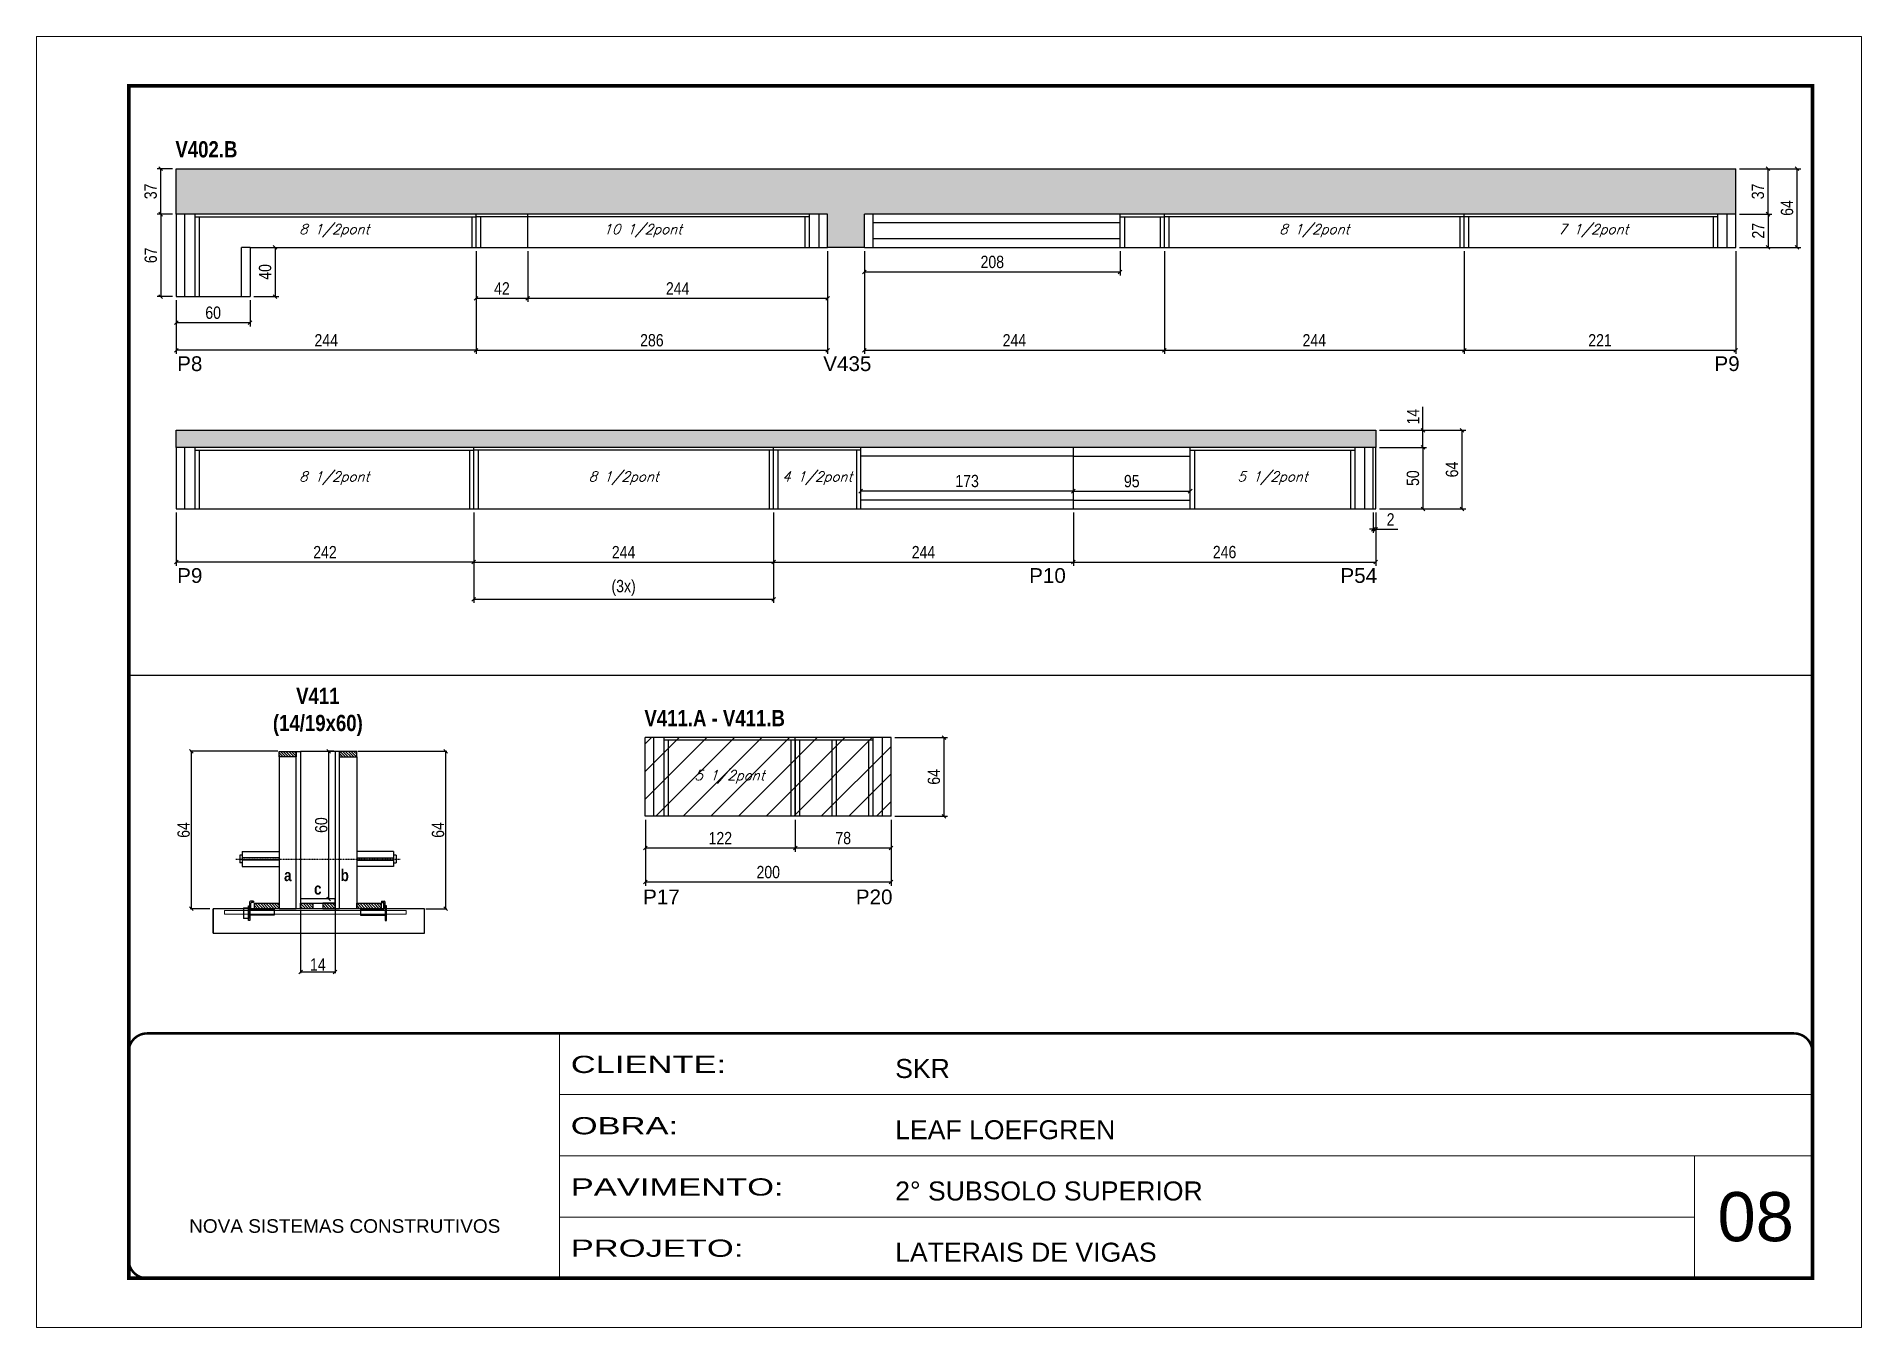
# Model space of a CAD drawing. Extents: x 3309 to 9590, y -2522 to 15424.
# Drawn here: x 8078 to 9563, y 12409 to 13459 of the extents above; entities that cross this region are included whole.
import ezdxf

# ---------------------------------------------------------------- set-up
doc = ezdxf.new("R2010")
doc.units = 0
for name, pattern in [('CONTINUO', [0]), ('DASHED', [0.75, 0.5, -0.25]), ('HIDDEN', [0.375, 0.25, -0.125])]:
    doc.linetypes.add(name, pattern=pattern)
for name, color, linetype in [('5', 5, 'Continuous'), ('barrote', 251, 'Continuous'), ('COTA', 241, 'Continuous'), ('detalhes', 4, 'Continuous'), ('NOMENCLATURA', 7, 'Continuous'), ('Painéis', 200, 'Continuous'), ('presilha', 1, 'Continuous'), ('SARR_2.2x10', 60, 'Continuous'), ('SARR_2.2x7', 40, 'Continuous'), ('SARR_3.5x7', 81, 'Continuous'), ('TENSOR', 3, 'Continuous'), ('texto', 7, 'Continuous')]:
    doc.layers.add(name, color=color, linetype=linetype)
for name, color, linetype, lineweight in [('CARIMBO', 255, 'Continuous', 9), ('CONCRETO', 251, 'Continuous', 25), ('Folhas', 255, 'Continuous', 9), ('Hachura', 251, 'Continuous', 9), ('SARRAFO DE PRESSAO', 251, 'DASHED', 9), ('SCO-___-LAJ', 2, 'Continuous', 0)]:
    doc.layers.add(name, color=color, linetype=linetype, lineweight=lineweight)
doc.styles.add('ARIAL', font='arial.ttf')
doc.styles.add('COTA TECNICA', font='techl___.ttf', dxfattribs={"height": 10})
doc.styles.add('COTA TECNICA 2X', font='techl___.ttf', dxfattribs={"height": 10})
doc.styles.add('Romans', font='romans.shx')
doc.styles.get("Standard").update_dxf_attribs({"font": 'arial.ttf'})
doc.styles.add('TECNICA', font='techb___.ttf', dxfattribs={"height": 10})
doc.styles.add('Tecnologia', font='')
doc.styles.get('Tecnologia').set_extended_font_data('Forgotten Futurist')
doc.dimstyles.new('PAINEL', dxfattribs={"dimtxt": 10, "dimasz": 3, "dimexe": 3, "dimexo": 3, "dimgap": 3, "dimtad": 1, "dimdec": 1, "dimzin": 12, "dimdsep": 46, "dimtxsty": 'COTA TECNICA', "dimblk1": 'OBLIQUE', "dimblk2": 'OBLIQUE', "dimsah": 1, "dimcen": 0.9, "dimclrd": 4, "dimclre": 4, "dimclrt": 240, "dimadec": 1, "dimazin": 3, "dimtfac": 1, "dimtdec": 1, "dimtmove": 0, "dimatfit": 3, "dimfxl": 1, "dimtolj": 1, "dimtzin": 12, "dimarcsym": 0})
doc.dimstyles.new('SECAO', dxfattribs={"dimscale": 0.333333, "dimtxt": 5, "dimasz": 9, "dimexe": 3, "dimexo": 3, "dimgap": 3, "dimtad": 1, "dimdec": 1, "dimlfac": 0.5, "dimzin": 12, "dimdsep": 46, "dimtxsty": 'COTA TECNICA 2X', "dimblk1": 'OBLIQUE', "dimblk2": 'OBLIQUE', "dimsah": 1, "dimcen": 0.9, "dimclrd": 4, "dimclre": 4, "dimclrt": 240, "dimadec": 1, "dimazin": 3, "dimtfac": 1, "dimtdec": 1, "dimtmove": 0, "dimatfit": 3, "dimfxl": 1, "dimtolj": 1, "dimtzin": 12, "dimarcsym": 0})

msp = doc.modelspace()

# ---------------------------------------------------------------- texts
at = {"layer": '5', "linetype": 'Continuous'}
for s, rotation, p in [('P8', 359.99996, (8192.35, 13187.19)), ('V435', 359.99996, (8718.06, 13187.19)), ('P9', 359.99996, (9443.22, 13187.19)), ('P9', 359.99996, (8192.35, 13014.9)), ('P10', 359.99996, (8885.61, 13014.9)), ('P54', 359.99996, (9138.9, 13014.9)), ('P17', 0.00004, (8571.47, 12753.49)), ('P20', 0.00004, (8744.56, 12753.49))]:
    msp.add_text(s, height=12, rotation=rotation, dxfattribs=at).set_placement(p)
at = {"layer": 'CARIMBO', "style": 'ARIAL'}
msp.add_text('08', height=40, dxfattribs=at).set_placement((9445.73, 12479.43))
at = {"layer": 'detalhes', "style": 'TECNICA'}
for s, p in [('a', (8279.32, 12772.31)), ('b', (8325.3, 12772.3)), ('c', (8303.69, 12761.34))]:
    msp.add_text(s, height=9.6, dxfattribs=at).set_placement(p)
at = {"layer": 'NOMENCLATURA', "style": 'TECNICA'}
for s, p in [('V402.B', (8190.91, 13360.97)), ('V411.A - V411.B', (8572.55, 12898.31))]:
    msp.add_text(s, height=13.2, dxfattribs=at).set_placement(p)
at = {"layer": 'NOMENCLATURA', "insert": (8306.8, 12929.57), "char_height": 13.2, "attachment_point": 2, "style": 'TECNICA'}
msp.add_mtext_dynamic_manual_height_columns('V411\\P(14/19x60)', width=300.2766, gutter_width=1, heights=[0], dxfattribs=at)
at = {"layer": 'texto', "color": 2, "char_height": 8, "attachment_point": 5, "style": 'Romans'}
for s, insert in [('{\\Q19;\\C256;8 1/2pont}', (8320.13, 13301.29)), ('{\\Q19;\\C256;10 1/2pont}', (8571.13, 13301.29)), ('{\\Q19;\\C256;8 1/2pont}', (9117.63, 13301.29)), ('{\\Q19;\\C256;7 1/2pont}', (9344.63, 13301.29)), ('{\\Q19;\\C256;8 1/2pont}', (8320.13, 13100.07)), ('{\\Q19;\\C256;8 1/2pont}', (8555.63, 13100.07)), ('{\\Q19;\\C256;4 1/2pont}', (8713.13, 13100.07)), ('{\\Q19;\\C256;5 1/2pont}', (9083.63, 13100.07)), ('{\\Q19;\\C256;5 1/2pont}', (8641.76, 12857.12))]:
    msp.add_mtext(s, dxfattribs=dict(at, insert=insert))

# ---------------------------------------------------------------- blocks, each defined once
blk = doc.blocks.new('9999999999')
at = {"color": 30, "linetype": 'CONTINUO'}
for p, q in [((98564.6, 34230.2), (98564.6, 34429.4)), ((98564.6, 34379.6), (99584, 34379.6)), ((98564.6, 34329.8), (99488, 34329.8)), ((99584, 34329.8), (99488, 34329.8)), ((99488, 34329.8), (99488, 34230.2)), ((98564.6, 34280), (99488, 34280))]:
    blk.add_line(p, q, dxfattribs=at)
at = {"color": 30, "linetype": 'CONTINUO', "const_width": 2}
blk.add_lwpolyline([(99584, 34230.2), (99584, 34414.4, 0.414214), (99569, 34429.4), (98229, 34429.4, 0.414214), (98214, 34414.4), (98214, 34245.2, 0.414214), (98229, 34230.2), (99584, 34230.2)], format="xyb", dxfattribs=at)
at = {"layer": 'Folhas'}
blk.add_lwpolyline([(98139, 34190.2), (99624, 34190.2), (99624, 35240.2), (98139, 35240.2)], close=True, dxfattribs=at)
at = {"layer": 'Folhas', "color": 30, "const_width": 3}
blk.add_lwpolyline([(98214, 34230.2), (99584, 34230.2), (99584, 35200.2), (98214, 35200.2)], close=True, dxfattribs=at)
at = {"color": 7, "linetype": 'Continuous', "ltscale": 5, "style": 'ARIAL'}
for s, height, p in [('SKR', 15.48, (98837.7, 34393.1)), ('LEAF LOEFGREN', 15.483, (98837.7, 34343.3)), ('2° SUBSOLO SUPERIOR', 15.483, (98837.7, 34293.5)), ('NOVA SISTEMAS CONSTRUTIVOS', 11.059, (98263.2, 34267.2)), ('LATERAIS DE VIGAS', 15.483, (98837.7, 34243.7))]:
    blk.add_text(s, height=height, dxfattribs=at).set_placement(p)
at = {"layer": 'Folhas', "color": 7, "style": 'Tecnologia', "width": 1.5}
for s, p in [('CLIENTE:', (98573.7, 34397.2)), ('OBRA:', (98573.7, 34347.3)), ('PAVIMENTO:', (98573.7, 34297.5)), ('PROJETO:', (98573.7, 34247.7))]:
    blk.add_text(s, height=14, dxfattribs=at).set_placement(p)
blk = doc.blocks.new('_Oblique')
at = {"color": 0, "linetype": 'ByBlock', "lineweight": -2}
blk.add_line((-0.5, -0.5), (0.5, 0.5), dxfattribs=at)
blk = doc.blocks.new('*D829')
at = {"layer": 'COTA', "color": 4, "linetype": 'ByBlock', "lineweight": -2, "transparency": 16777216}
for p, q in [((8435.6, 13284.8), (8435.6, 13201.1)), ((8191.6, 13244.8), (8191.6, 13201.1)), ((8435.6, 13204.1), (8191.6, 13204.1))]:
    blk.add_line(p, q, dxfattribs=at)
at = {"layer": 'Defpoints', "color": 0, "linetype": 'ByBlock', "transparency": 16777216}
for p in [(8435.6, 13287.8), (8191.6, 13247.8), (8191.6, 13204.1)]:
    blk.add_point(p, dxfattribs=at)
at = {"layer": 'COTA', "color": 4, "linetype": 'ByBlock', "lineweight": -2, "transparency": 16777216, "xscale": 3, "yscale": 3, "zscale": 3, "rotation": 180}
blk.add_blockref('_Oblique', (8191.6, 13204.1), dxfattribs=at)
at = {"layer": 'COTA', "color": 4, "linetype": 'ByBlock', "lineweight": -2, "transparency": 16777216, "xscale": 3, "yscale": 3, "zscale": 3}
blk.add_blockref('_Oblique', (8435.6, 13204.1), dxfattribs=at)
at = {"layer": 'COTA', "color": 240, "linetype": 'ByBlock', "transparency": 16777216, "insert": (8313.6, 13212.2), "char_height": 10, "attachment_point": 5, "style": 'COTA TECNICA'}
blk.add_mtext('\\A1;244', dxfattribs=at)
blk = doc.blocks.new('*D832')
at = {"layer": 'COTA', "color": 4, "lineweight": -2, "transparency": 16777216}
for p, q in [((8477.6, 13284.8), (8477.6, 13243.4)), ((8721.6, 13284.8), (8721.6, 13243.4)), ((8477.6, 13246.4), (8721.6, 13246.4))]:
    blk.add_line(p, q, dxfattribs=at)
at = {"layer": 'Defpoints', "color": 0, "transparency": 16777216}
for p in [(8477.6, 13287.8), (8721.6, 13287.8), (8721.6, 13246.4)]:
    blk.add_point(p, dxfattribs=at)
at = {"layer": 'COTA', "color": 4, "lineweight": -2, "transparency": 16777216, "xscale": 3, "yscale": 3, "zscale": 3, "rotation": 180}
blk.add_blockref('_Oblique', (8477.6, 13246.4), dxfattribs=at)
at = {"layer": 'COTA', "color": 4, "lineweight": -2, "transparency": 16777216, "xscale": 3, "yscale": 3, "zscale": 3}
blk.add_blockref('_Oblique', (8721.6, 13246.4), dxfattribs=at)
at = {"layer": 'COTA', "color": 240, "transparency": 16777216, "insert": (8599.6, 13254.4), "char_height": 10, "attachment_point": 5, "style": 'COTA TECNICA'}
blk.add_mtext('\\A1;244', dxfattribs=at)
blk = doc.blocks.new('*D833')
at = {"layer": 'COTA', "color": 4, "lineweight": -2, "transparency": 16777216}
for p, q in [((8751.6, 13284.8), (8751.6, 13201.1)), ((8995.6, 13284.8), (8995.6, 13201.1)), ((8751.6, 13204.1), (8995.6, 13204.1))]:
    blk.add_line(p, q, dxfattribs=at)
at = {"layer": 'Defpoints', "color": 0, "transparency": 16777216}
for p in [(8751.6, 13287.8), (8995.6, 13287.8), (8995.6, 13204.1)]:
    blk.add_point(p, dxfattribs=at)
at = {"layer": 'COTA', "color": 4, "lineweight": -2, "transparency": 16777216, "xscale": 3, "yscale": 3, "zscale": 3, "rotation": 180}
blk.add_blockref('_Oblique', (8751.6, 13204.1), dxfattribs=at)
at = {"layer": 'COTA', "color": 4, "lineweight": -2, "transparency": 16777216, "xscale": 3, "yscale": 3, "zscale": 3}
blk.add_blockref('_Oblique', (8995.6, 13204.1), dxfattribs=at)
at = {"layer": 'COTA', "color": 240, "transparency": 16777216, "insert": (8873.6, 13212.2), "char_height": 10, "attachment_point": 5, "style": 'COTA TECNICA'}
blk.add_mtext('\\A1;244', dxfattribs=at)
blk = doc.blocks.new('*D830')
at = {"layer": 'COTA', "color": 4, "lineweight": -2, "transparency": 16777216}
for p, q in [((8995.6, 13284.8), (8995.6, 13201.1)), ((9239.6, 13284.8), (9239.6, 13201.1)), ((8995.6, 13204.1), (9239.6, 13204.1))]:
    blk.add_line(p, q, dxfattribs=at)
at = {"layer": 'Defpoints', "color": 0, "transparency": 16777216}
for p in [(8995.6, 13287.8), (9239.6, 13287.8), (9239.6, 13204.1)]:
    blk.add_point(p, dxfattribs=at)
at = {"layer": 'COTA', "color": 4, "lineweight": -2, "transparency": 16777216, "xscale": 3, "yscale": 3, "zscale": 3, "rotation": 180}
blk.add_blockref('_Oblique', (8995.6, 13204.1), dxfattribs=at)
at = {"layer": 'COTA', "color": 4, "lineweight": -2, "transparency": 16777216, "xscale": 3, "yscale": 3, "zscale": 3}
blk.add_blockref('_Oblique', (9239.6, 13204.1), dxfattribs=at)
at = {"layer": 'COTA', "color": 240, "transparency": 16777216, "insert": (9117.6, 13212.2), "char_height": 10, "attachment_point": 5, "style": 'COTA TECNICA'}
blk.add_mtext('\\A1;244', dxfattribs=at)
blk = doc.blocks.new('*D831')
at = {"layer": 'COTA', "color": 4, "lineweight": -2, "transparency": 16777216}
for p, q in [((9463.6, 13314.8), (9489.9, 13314.8)), ((9486.9, 13314.8), (9486.9, 13287.8)), ((9463.6, 13287.8), (9489.9, 13287.8))]:
    blk.add_line(p, q, dxfattribs=at)
at = {"layer": 'Defpoints', "color": 0, "transparency": 16777216}
for p in [(9460.6, 13314.8), (9460.6, 13287.8), (9486.9, 13287.8)]:
    blk.add_point(p, dxfattribs=at)
at = {"layer": 'COTA', "color": 4, "lineweight": -2, "transparency": 16777216, "xscale": 3, "yscale": 3, "zscale": 3}
for p, rotation in [((9486.9, 13314.8), 90), ((9486.9, 13287.8), 270)]:
    blk.add_blockref('_Oblique', p, dxfattribs=dict(at, rotation=rotation))
at = {"layer": 'COTA', "color": 240, "transparency": 16777216, "insert": (9478.8, 13301.3), "char_height": 10, "attachment_point": 5, "rotation": 90, "style": 'COTA TECNICA'}
blk.add_mtext('\\A1;27', dxfattribs=at)
blk = doc.blocks.new('*D834')
at = {"layer": 'COTA', "color": 4, "linetype": 'ByBlock', "lineweight": -2, "transparency": 16777216}
for p, q in [((8191.6, 13072.1), (8191.6, 13028.8)), ((8433.6, 13072.1), (8433.6, 13028.8)), ((8433.6, 13031.8), (8191.6, 13031.8))]:
    blk.add_line(p, q, dxfattribs=at)
at = {"layer": 'Defpoints', "color": 0, "linetype": 'ByBlock', "transparency": 16777216}
for p in [(8191.6, 13075.1), (8433.6, 13075.1), (8191.6, 13031.8)]:
    blk.add_point(p, dxfattribs=at)
at = {"layer": 'COTA', "color": 4, "linetype": 'ByBlock', "lineweight": -2, "transparency": 16777216, "xscale": 3, "yscale": 3, "zscale": 3, "rotation": 180}
blk.add_blockref('_Oblique', (8191.6, 13031.8), dxfattribs=at)
at = {"layer": 'COTA', "color": 4, "linetype": 'ByBlock', "lineweight": -2, "transparency": 16777216, "xscale": 3, "yscale": 3, "zscale": 3}
blk.add_blockref('_Oblique', (8433.6, 13031.8), dxfattribs=at)
at = {"layer": 'COTA', "color": 240, "linetype": 'ByBlock', "transparency": 16777216, "insert": (8312.6, 13039.9), "char_height": 10, "attachment_point": 5, "style": 'COTA TECNICA'}
blk.add_mtext('\\A1;242', dxfattribs=at)
blk = doc.blocks.new('*D835')
at = {"layer": 'COTA', "color": 4, "lineweight": -2, "transparency": 16777216}
for p, q in [((8433.6, 13072.1), (8433.6, 13028.8)), ((8677.6, 13072.1), (8677.6, 13028.8)), ((8433.6, 13031.8), (8677.6, 13031.8))]:
    blk.add_line(p, q, dxfattribs=at)
at = {"layer": 'Defpoints', "color": 0, "transparency": 16777216}
for p in [(8433.6, 13075.1), (8677.6, 13075.1), (8677.6, 13031.8)]:
    blk.add_point(p, dxfattribs=at)
at = {"layer": 'COTA', "color": 4, "lineweight": -2, "transparency": 16777216, "xscale": 3, "yscale": 3, "zscale": 3, "rotation": 180}
blk.add_blockref('_Oblique', (8433.6, 13031.8), dxfattribs=at)
at = {"layer": 'COTA', "color": 4, "lineweight": -2, "transparency": 16777216, "xscale": 3, "yscale": 3, "zscale": 3}
blk.add_blockref('_Oblique', (8677.6, 13031.8), dxfattribs=at)
at = {"layer": 'COTA', "color": 240, "transparency": 16777216, "insert": (8555.6, 13039.9), "char_height": 10, "attachment_point": 5, "style": 'COTA TECNICA'}
blk.add_mtext('\\A1;244', dxfattribs=at)
blk = doc.blocks.new('*D836')
at = {"layer": 'COTA', "color": 4, "lineweight": -2, "transparency": 16777216}
for p, q in [((8677.6, 13072.1), (8677.6, 13028.8)), ((8921.6, 13072.1), (8921.6, 13028.8)), ((8677.6, 13031.8), (8921.6, 13031.8))]:
    blk.add_line(p, q, dxfattribs=at)
at = {"layer": 'Defpoints', "color": 0, "transparency": 16777216}
for p in [(8677.6, 13075.1), (8921.6, 13075.1), (8921.6, 13031.8)]:
    blk.add_point(p, dxfattribs=at)
at = {"layer": 'COTA', "color": 4, "lineweight": -2, "transparency": 16777216, "xscale": 3, "yscale": 3, "zscale": 3, "rotation": 180}
blk.add_blockref('_Oblique', (8677.6, 13031.8), dxfattribs=at)
at = {"layer": 'COTA', "color": 4, "lineweight": -2, "transparency": 16777216, "xscale": 3, "yscale": 3, "zscale": 3}
blk.add_blockref('_Oblique', (8921.6, 13031.8), dxfattribs=at)
at = {"layer": 'COTA', "color": 240, "transparency": 16777216, "insert": (8799.6, 13039.9), "char_height": 10, "attachment_point": 5, "style": 'COTA TECNICA'}
blk.add_mtext('\\A1;244', dxfattribs=at)
blk = doc.blocks.new('*D837')
at = {"layer": 'COTA', "color": 4, "lineweight": -2, "transparency": 16777216}
for p, q in [((8921.6, 13072.1), (8921.6, 13028.8)), ((9167.6, 13072.1), (9167.6, 13028.8)), ((8921.6, 13031.8), (9167.6, 13031.8))]:
    blk.add_line(p, q, dxfattribs=at)
at = {"layer": 'Defpoints', "color": 0, "transparency": 16777216}
for p in [(8921.6, 13075.1), (9167.6, 13075.1), (9167.6, 13031.8)]:
    blk.add_point(p, dxfattribs=at)
at = {"layer": 'COTA', "color": 4, "lineweight": -2, "transparency": 16777216, "xscale": 3, "yscale": 3, "zscale": 3, "rotation": 180}
blk.add_blockref('_Oblique', (8921.6, 13031.8), dxfattribs=at)
at = {"layer": 'COTA', "color": 4, "lineweight": -2, "transparency": 16777216, "xscale": 3, "yscale": 3, "zscale": 3}
blk.add_blockref('_Oblique', (9167.6, 13031.8), dxfattribs=at)
at = {"layer": 'COTA', "color": 240, "transparency": 16777216, "insert": (9044.6, 13039.9), "char_height": 10, "attachment_point": 5, "style": 'COTA TECNICA'}
blk.add_mtext('\\A1;246', dxfattribs=at)
blk = doc.blocks.new('*D838')
at = {"layer": 'COTA', "color": 4, "lineweight": -2, "transparency": 16777216}
for p, q in [((9170.6, 13125.1), (9209, 13125.1)), ((9206, 13125.1), (9206, 13075.1)), ((9170.6, 13075.1), (9209, 13075.1))]:
    blk.add_line(p, q, dxfattribs=at)
at = {"layer": 'Defpoints', "color": 0, "transparency": 16777216}
for p in [(9167.6, 13125.1), (9167.6, 13075.1), (9206, 13075.1)]:
    blk.add_point(p, dxfattribs=at)
at = {"layer": 'COTA', "color": 4, "lineweight": -2, "transparency": 16777216, "xscale": 3, "yscale": 3, "zscale": 3}
for p, rotation in [((9206, 13125.1), 90), ((9206, 13075.1), 270)]:
    blk.add_blockref('_Oblique', p, dxfattribs=dict(at, rotation=rotation))
at = {"layer": 'COTA', "color": 240, "transparency": 16777216, "insert": (9197.9, 13100.1), "char_height": 10, "attachment_point": 5, "rotation": 90, "style": 'COTA TECNICA'}
blk.add_mtext('\\A1;50', dxfattribs=at)
blk = doc.blocks.new('*D839')
at = {"layer": 'COTA', "color": 4, "lineweight": -2, "transparency": 16777216}
for p, q in [((8435.6, 13284.8), (8435.6, 13243.4)), ((8477.6, 13284.8), (8477.6, 13243.4)), ((8435.6, 13246.4), (8477.6, 13246.4))]:
    blk.add_line(p, q, dxfattribs=at)
at = {"layer": 'Defpoints', "color": 0, "transparency": 16777216}
for p in [(8435.6, 13287.8), (8477.6, 13287.8), (8477.6, 13246.4)]:
    blk.add_point(p, dxfattribs=at)
at = {"layer": 'COTA', "color": 4, "lineweight": -2, "transparency": 16777216, "xscale": 3, "yscale": 3, "zscale": 3, "rotation": 180}
blk.add_blockref('_Oblique', (8435.6, 13246.4), dxfattribs=at)
at = {"layer": 'COTA', "color": 4, "lineweight": -2, "transparency": 16777216, "xscale": 3, "yscale": 3, "zscale": 3}
blk.add_blockref('_Oblique', (8477.6, 13246.4), dxfattribs=at)
at = {"layer": 'COTA', "color": 240, "transparency": 16777216, "insert": (8456.6, 13254.4), "char_height": 10, "attachment_point": 5, "style": 'COTA TECNICA'}
blk.add_mtext('\\A1;42', dxfattribs=at)
blk = doc.blocks.new('*D840')
at = {"layer": 'COTA', "color": 4, "lineweight": -2, "transparency": 16777216}
for p, q in [((8188.6, 13314.8), (8176, 13314.8)), ((8179, 13314.8), (8179, 13247.8)), ((8188.6, 13247.8), (8176, 13247.8))]:
    blk.add_line(p, q, dxfattribs=at)
at = {"layer": 'Defpoints', "color": 0, "transparency": 16777216}
for p in [(8191.6, 13314.8), (8179, 13247.8), (8191.6, 13247.8)]:
    blk.add_point(p, dxfattribs=at)
at = {"layer": 'COTA', "color": 4, "lineweight": -2, "transparency": 16777216, "xscale": 3, "yscale": 3, "zscale": 3}
for p, rotation in [((8179, 13314.8), 90), ((8179, 13247.8), 270)]:
    blk.add_blockref('_Oblique', p, dxfattribs=dict(at, rotation=rotation))
at = {"layer": 'COTA', "color": 240, "transparency": 16777216, "insert": (8170.9, 13281.3), "char_height": 10, "attachment_point": 5, "rotation": 90, "style": 'COTA TECNICA'}
blk.add_mtext('\\A1;67', dxfattribs=at)
blk = doc.blocks.new('*D841')
at = {"layer": 'COTA', "color": 4, "lineweight": -2, "transparency": 16777216}
for p, q in [((8254.6, 13287.8), (8275, 13287.8)), ((8272, 13287.8), (8272, 13247.8)), ((8254.6, 13247.8), (8275, 13247.8))]:
    blk.add_line(p, q, dxfattribs=at)
at = {"layer": 'Defpoints', "color": 0, "transparency": 16777216}
for p in [(8251.6, 13287.8), (8251.6, 13247.8), (8272, 13247.8)]:
    blk.add_point(p, dxfattribs=at)
at = {"layer": 'COTA', "color": 4, "lineweight": -2, "transparency": 16777216, "xscale": 3, "yscale": 3, "zscale": 3}
for p, rotation in [((8272, 13287.8), 90), ((8272, 13247.8), 270)]:
    blk.add_blockref('_Oblique', p, dxfattribs=dict(at, rotation=rotation))
at = {"layer": 'COTA', "color": 240, "transparency": 16777216, "insert": (8263.9, 13267.8), "char_height": 10, "attachment_point": 5, "rotation": 90, "style": 'COTA TECNICA'}
blk.add_mtext('\\A1;40', dxfattribs=at)
blk = doc.blocks.new('*D842')
at = {"layer": 'COTA', "color": 4, "lineweight": -2, "transparency": 16777216}
for p, q in [((8191.6, 13244.8), (8191.6, 13223.5)), ((8251.6, 13244.8), (8251.6, 13223.5)), ((8251.6, 13226.5), (8191.6, 13226.5))]:
    blk.add_line(p, q, dxfattribs=at)
at = {"layer": 'Defpoints', "color": 0, "transparency": 16777216}
for p in [(8191.6, 13247.8), (8251.6, 13247.8), (8191.6, 13226.5)]:
    blk.add_point(p, dxfattribs=at)
at = {"layer": 'COTA', "color": 4, "lineweight": -2, "transparency": 16777216, "xscale": 3, "yscale": 3, "zscale": 3, "rotation": 180}
blk.add_blockref('_Oblique', (8191.6, 13226.5), dxfattribs=at)
at = {"layer": 'COTA', "color": 4, "lineweight": -2, "transparency": 16777216, "xscale": 3, "yscale": 3, "zscale": 3}
blk.add_blockref('_Oblique', (8251.6, 13226.5), dxfattribs=at)
at = {"layer": 'COTA', "color": 240, "transparency": 16777216, "insert": (8221.6, 13234.6), "char_height": 10, "attachment_point": 5, "style": 'COTA TECNICA'}
blk.add_mtext('\\A1;60', dxfattribs=at)
blk = doc.blocks.new('*D843')
at = {"layer": 'COTA', "color": 4, "lineweight": -2, "transparency": 16777216}
for p, q in [((8435.6, 13284.8), (8435.6, 13201.1)), ((8721.6, 13284.8), (8721.6, 13201.1)), ((8435.6, 13204.1), (8721.6, 13204.1))]:
    blk.add_line(p, q, dxfattribs=at)
at = {"layer": 'Defpoints', "color": 0, "transparency": 16777216}
for p in [(8435.6, 13287.8), (8721.6, 13287.8), (8721.6, 13204.1)]:
    blk.add_point(p, dxfattribs=at)
at = {"layer": 'COTA', "color": 4, "lineweight": -2, "transparency": 16777216, "xscale": 3, "yscale": 3, "zscale": 3, "rotation": 180}
blk.add_blockref('_Oblique', (8435.6, 13204.1), dxfattribs=at)
at = {"layer": 'COTA', "color": 4, "lineweight": -2, "transparency": 16777216, "xscale": 3, "yscale": 3, "zscale": 3}
blk.add_blockref('_Oblique', (8721.6, 13204.1), dxfattribs=at)
at = {"layer": 'COTA', "color": 240, "transparency": 16777216, "insert": (8578.6, 13212.2), "char_height": 10, "attachment_point": 5, "style": 'COTA TECNICA'}
blk.add_mtext('\\A1;286', dxfattribs=at)
blk = doc.blocks.new('*D844')
at = {"layer": 'COTA', "color": 4, "lineweight": -2, "transparency": 16777216}
for p, q in [((8188.6, 13351.8), (8176, 13351.8)), ((8179, 13314.8), (8179, 13351.8)), ((8188.6, 13314.8), (8176, 13314.8))]:
    blk.add_line(p, q, dxfattribs=at)
at = {"layer": 'Defpoints', "color": 0, "transparency": 16777216}
for p in [(8179, 13351.8), (8191.6, 13351.8), (8191.6, 13314.8)]:
    blk.add_point(p, dxfattribs=at)
at = {"layer": 'COTA', "color": 4, "lineweight": -2, "transparency": 16777216, "xscale": 3, "yscale": 3, "zscale": 3}
for p, rotation in [((8179, 13351.8), 90), ((8179, 13314.8), 270)]:
    blk.add_blockref('_Oblique', p, dxfattribs=dict(at, rotation=rotation))
at = {"layer": 'COTA', "color": 240, "transparency": 16777216, "insert": (8170.8, 13333.3), "char_height": 10, "attachment_point": 5, "rotation": 90, "style": 'COTA TECNICA'}
blk.add_mtext('\\A1;37', dxfattribs=at)
blk = doc.blocks.new('*D845')
at = {"layer": 'COTA', "color": 4, "lineweight": -2, "transparency": 16777216}
for p, q in [((9463.6, 13351.8), (9489.9, 13351.8)), ((9486.9, 13314.8), (9486.9, 13351.8)), ((9463.6, 13314.8), (9489.9, 13314.8))]:
    blk.add_line(p, q, dxfattribs=at)
at = {"layer": 'Defpoints', "color": 0, "transparency": 16777216}
for p in [(9460.6, 13351.8), (9486.9, 13351.8), (9460.6, 13314.8)]:
    blk.add_point(p, dxfattribs=at)
at = {"layer": 'COTA', "color": 4, "lineweight": -2, "transparency": 16777216, "xscale": 3, "yscale": 3, "zscale": 3}
for p, rotation in [((9486.9, 13351.8), 90), ((9486.9, 13314.8), 270)]:
    blk.add_blockref('_Oblique', p, dxfattribs=dict(at, rotation=rotation))
at = {"layer": 'COTA', "color": 240, "transparency": 16777216, "insert": (9478.6, 13333.3), "char_height": 10, "attachment_point": 5, "rotation": 90, "style": 'COTA TECNICA'}
blk.add_mtext('\\A1;37', dxfattribs=at)
blk = doc.blocks.new('*D846')
at = {"layer": 'COTA', "color": 4, "lineweight": -2, "transparency": 16777216}
for p, q in [((9463.6, 13351.8), (9513.4, 13351.8)), ((9510.4, 13287.8), (9510.4, 13351.8)), ((9463.6, 13287.8), (9513.4, 13287.8))]:
    blk.add_line(p, q, dxfattribs=at)
at = {"layer": 'Defpoints', "color": 0, "transparency": 16777216}
for p in [(9460.6, 13351.8), (9510.4, 13351.8), (9460.6, 13287.8)]:
    blk.add_point(p, dxfattribs=at)
at = {"layer": 'COTA', "color": 4, "lineweight": -2, "transparency": 16777216, "xscale": 3, "yscale": 3, "zscale": 3}
for p, rotation in [((9510.4, 13351.8), 90), ((9510.4, 13287.8), 270)]:
    blk.add_blockref('_Oblique', p, dxfattribs=dict(at, rotation=rotation))
at = {"layer": 'COTA', "color": 240, "transparency": 16777216, "insert": (9502.3, 13319.8), "char_height": 10, "attachment_point": 5, "rotation": 90, "style": 'COTA TECNICA'}
blk.add_mtext('\\A1;64', dxfattribs=at)
blk = doc.blocks.new('*D847')
at = {"layer": 'COTA', "color": 4, "lineweight": -2, "transparency": 16777216}
for p, q in [((9239.6, 13284.8), (9239.6, 13201.1)), ((9460.6, 13284.8), (9460.6, 13201.1)), ((9239.6, 13204.1), (9460.6, 13204.1))]:
    blk.add_line(p, q, dxfattribs=at)
at = {"layer": 'Defpoints', "color": 0, "transparency": 16777216}
for p in [(9239.6, 13287.8), (9460.6, 13287.8), (9460.6, 13204.1)]:
    blk.add_point(p, dxfattribs=at)
at = {"layer": 'COTA', "color": 4, "lineweight": -2, "transparency": 16777216, "xscale": 3, "yscale": 3, "zscale": 3, "rotation": 180}
blk.add_blockref('_Oblique', (9239.6, 13204.1), dxfattribs=at)
at = {"layer": 'COTA', "color": 4, "lineweight": -2, "transparency": 16777216, "xscale": 3, "yscale": 3, "zscale": 3}
blk.add_blockref('_Oblique', (9460.6, 13204.1), dxfattribs=at)
at = {"layer": 'COTA', "color": 240, "transparency": 16777216, "insert": (9350.1, 13212.2), "char_height": 10, "attachment_point": 5, "style": 'COTA TECNICA'}
blk.add_mtext('\\A1;221', dxfattribs=at)
blk = doc.blocks.new('*D848')
at = {"layer": 'COTA', "color": 4, "lineweight": -2, "transparency": 16777216}
for p, q in [((8751.6, 13284.8), (8751.6, 13264.8)), ((8959.6, 13284.8), (8959.6, 13264.8)), ((8751.6, 13267.8), (8959.6, 13267.8))]:
    blk.add_line(p, q, dxfattribs=at)
at = {"layer": 'Defpoints', "color": 0, "transparency": 16777216}
for p in [(8751.6, 13287.8), (8959.6, 13287.8), (8959.6, 13267.8)]:
    blk.add_point(p, dxfattribs=at)
at = {"layer": 'COTA', "color": 4, "lineweight": -2, "transparency": 16777216, "xscale": 3, "yscale": 3, "zscale": 3, "rotation": 180}
blk.add_blockref('_Oblique', (8751.6, 13267.8), dxfattribs=at)
at = {"layer": 'COTA', "color": 4, "lineweight": -2, "transparency": 16777216, "xscale": 3, "yscale": 3, "zscale": 3}
blk.add_blockref('_Oblique', (8959.6, 13267.8), dxfattribs=at)
at = {"layer": 'COTA', "color": 240, "transparency": 16777216, "insert": (8855.6, 13275.9), "char_height": 10, "attachment_point": 5, "style": 'COTA TECNICA'}
blk.add_mtext('\\A1;208', dxfattribs=at)
blk = doc.blocks.new('*D849')
at = {"layer": 'COTA', "color": 4, "lineweight": -2, "transparency": 16777216}
for p, q in [((8433.6, 13072.1), (8433.6, 12998.6)), ((8677.6, 13072.1), (8677.6, 12998.6)), ((8433.6, 13001.6), (8677.6, 13001.6))]:
    blk.add_line(p, q, dxfattribs=at)
at = {"layer": 'Defpoints', "color": 0, "transparency": 16777216}
for p in [(8433.6, 13075.1), (8677.6, 13075.1), (8677.6, 13001.6)]:
    blk.add_point(p, dxfattribs=at)
at = {"layer": 'COTA', "color": 4, "lineweight": -2, "transparency": 16777216, "xscale": 3, "yscale": 3, "zscale": 3, "rotation": 180}
blk.add_blockref('_Oblique', (8433.6, 13001.6), dxfattribs=at)
at = {"layer": 'COTA', "color": 4, "lineweight": -2, "transparency": 16777216, "xscale": 3, "yscale": 3, "zscale": 3}
blk.add_blockref('_Oblique', (8677.6, 13001.6), dxfattribs=at)
at = {"layer": 'COTA', "color": 240, "transparency": 16777216, "insert": (8555.6, 13010.8), "char_height": 10, "attachment_point": 5, "style": 'COTA TECNICA'}
blk.add_mtext('\\A1;(3x)', dxfattribs=at)
blk = doc.blocks.new('*D850')
at = {"layer": 'COTA', "color": 4, "lineweight": -2, "transparency": 16777216}
for p, q in [((8748.6, 13085.1), (8748.6, 13092.5)), ((8921.6, 13089.5), (8748.6, 13089.5)), ((8921.6, 13085.1), (8921.6, 13092.5))]:
    blk.add_line(p, q, dxfattribs=at)
at = {"layer": 'Defpoints', "color": 0, "transparency": 16777216}
for p in [(8748.6, 13089.5), (8748.6, 13082.1), (8921.6, 13082.1)]:
    blk.add_point(p, dxfattribs=at)
at = {"layer": 'COTA', "color": 4, "lineweight": -2, "transparency": 16777216, "xscale": 3, "yscale": 3, "zscale": 3, "rotation": 180}
blk.add_blockref('_Oblique', (8748.6, 13089.5), dxfattribs=at)
at = {"layer": 'COTA', "color": 4, "lineweight": -2, "transparency": 16777216, "xscale": 3, "yscale": 3, "zscale": 3}
blk.add_blockref('_Oblique', (8921.6, 13089.5), dxfattribs=at)
at = {"layer": 'COTA', "color": 240, "transparency": 16777216, "insert": (8835.1, 13097.7), "char_height": 10, "attachment_point": 5, "style": 'COTA TECNICA'}
blk.add_mtext('\\A1;173', dxfattribs=at)
blk = doc.blocks.new('*D851')
at = {"layer": 'COTA', "color": 4, "lineweight": -2, "transparency": 16777216}
for p, q in [((9165.6, 13072.1), (9165.6, 13055.5)), ((9167.6, 13072.1), (9167.6, 13055.5)), ((9165.6, 13058.5), (9162.6, 13058.5)), ((9165.6, 13058.5), (9167.6, 13058.5)), ((9167.6, 13058.5), (9185.7, 13058.5))]:
    blk.add_line(p, q, dxfattribs=at)
at = {"layer": 'Defpoints', "color": 0, "transparency": 16777216}
for p in [(9165.6, 13075.1), (9167.6, 13075.1), (9167.6, 13058.5)]:
    blk.add_point(p, dxfattribs=at)
at = {"layer": 'COTA', "color": 4, "lineweight": -2, "transparency": 16777216, "xscale": 3, "yscale": 3, "zscale": 3}
blk.add_blockref('_Oblique', (9165.6, 13058.5), dxfattribs=at)
at = {"layer": 'COTA', "color": 4, "lineweight": -2, "transparency": 16777216, "xscale": 3, "yscale": 3, "zscale": 3, "rotation": 180}
blk.add_blockref('_Oblique', (9167.6, 13058.5), dxfattribs=at)
at = {"layer": 'COTA', "color": 240, "transparency": 16777216, "insert": (9179.7, 13066.5), "char_height": 10, "attachment_point": 5, "style": 'COTA TECNICA'}
blk.add_mtext('\\A1;2', dxfattribs=at)
blk = doc.blocks.new('*D852')
at = {"layer": 'COTA', "color": 4, "lineweight": -2, "transparency": 16777216}
for p, q in [((9206, 13139.1), (9206, 13158.2)), ((9170.6, 13139.1), (9209, 13139.1)), ((9206, 13125.1), (9206, 13139.1)), ((9170.6, 13125.1), (9209, 13125.1))]:
    blk.add_line(p, q, dxfattribs=at)
at = {"layer": 'Defpoints', "color": 0, "transparency": 16777216}
for p in [(9167.6, 13139.1), (9206, 13139.1), (9167.6, 13125.1)]:
    blk.add_point(p, dxfattribs=at)
at = {"layer": 'COTA', "color": 4, "lineweight": -2, "transparency": 16777216, "xscale": 3, "yscale": 3, "zscale": 3}
for p, rotation in [((9206, 13139.1), 90), ((9206, 13125.1), 270)]:
    blk.add_blockref('_Oblique', p, dxfattribs=dict(at, rotation=rotation))
at = {"layer": 'COTA', "color": 240, "transparency": 16777216, "insert": (9198, 13150.1), "char_height": 10, "attachment_point": 5, "rotation": 90, "style": 'COTA TECNICA'}
blk.add_mtext('\\A1;14', dxfattribs=at)
blk = doc.blocks.new('*D853')
at = {"layer": 'COTA', "color": 4, "lineweight": -2, "transparency": 16777216}
for p, q in [((9170.6, 13139.1), (9240.8, 13139.1)), ((9237.8, 13075.1), (9237.8, 13139.1)), ((9170.6, 13075.1), (9240.8, 13075.1))]:
    blk.add_line(p, q, dxfattribs=at)
at = {"layer": 'Defpoints', "color": 0, "transparency": 16777216}
for p in [(9167.6, 13139.1), (9237.8, 13139.1), (9167.6, 13075.1)]:
    blk.add_point(p, dxfattribs=at)
at = {"layer": 'COTA', "color": 4, "lineweight": -2, "transparency": 16777216, "xscale": 3, "yscale": 3, "zscale": 3}
for p, rotation in [((9237.8, 13139.1), 90), ((9237.8, 13075.1), 270)]:
    blk.add_blockref('_Oblique', p, dxfattribs=dict(at, rotation=rotation))
at = {"layer": 'COTA', "color": 240, "transparency": 16777216, "insert": (9229.7, 13107.1), "char_height": 10, "attachment_point": 5, "rotation": 90, "style": 'COTA TECNICA'}
blk.add_mtext('\\A1;64', dxfattribs=at)
blk = doc.blocks.new('*D854')
at = {"layer": 'COTA', "color": 4, "lineweight": -2, "transparency": 16777216}
for p, q in [((8921.6, 13085.1), (8921.6, 13092.5)), ((8921.6, 13089.5), (9016.6, 13089.5)), ((9016.6, 13085.1), (9016.6, 13092.5))]:
    blk.add_line(p, q, dxfattribs=at)
at = {"layer": 'Defpoints', "color": 0, "transparency": 16777216}
for p in [(9016.6, 13089.5), (8921.6, 13082.1), (9016.6, 13082.1)]:
    blk.add_point(p, dxfattribs=at)
at = {"layer": 'COTA', "color": 4, "lineweight": -2, "transparency": 16777216, "xscale": 3, "yscale": 3, "zscale": 3, "rotation": 180}
blk.add_blockref('_Oblique', (8921.6, 13089.5), dxfattribs=at)
at = {"layer": 'COTA', "color": 4, "lineweight": -2, "transparency": 16777216, "xscale": 3, "yscale": 3, "zscale": 3}
blk.add_blockref('_Oblique', (9016.6, 13089.5), dxfattribs=at)
at = {"layer": 'COTA', "color": 240, "transparency": 16777216, "insert": (8969.1, 13097.6), "char_height": 10, "attachment_point": 5, "style": 'COTA TECNICA'}
blk.add_mtext('\\A1;95', dxfattribs=at)
blk = doc.blocks.new('PRESILHA METÁLICA 1')
at = {"layer": 'presilha'}
for p, q in [((0, 13), (6, 13)), ((0, 13), (0, 0)), ((6, 0), (0, 0)), ((6, 15.5), (7.5, 15.5)), ((6, -2.5), (6, 15.5)), ((6, 13), (6, 0)), ((7.5, 10.6), (7.5, 19.9)), ((7.5, 15.5), (7.5, -2.5)), ((37.5, 4.1), (7.5, 4.1)), ((12, 21), (8.6, 21)), ((9, 11.6), (9, 18.9)), ((12, 19.5), (9.6, 19.5)), ((37.5, 11), (9.6, 11)), ((12, 21), (12, 19.5)), ((37.5, 11), (37.5, 4.1)), ((7.5, -2.5), (6, -2.5))]:
    blk.add_line(p, q, dxfattribs=at)
for centre, radius, start, end in [((8.6, 19.9), 1.14, 90, 180), ((9.6, 18.9), 0.57, 90, 180), ((9.6, 11.6), 0.57, 180, 270)]:
    blk.add_arc(centre, radius, start, end, dxfattribs=at)
blk = doc.blocks.new('PRESILHA METÁLICA 2')
at = {"layer": 'presilha'}
for p, q in [((-5.2, 23.5), (-5.2, 22)), ((-5.2, 23.5), (-1.9, 23.5)), ((-0.8, 14.6), (-0.8, 22.4)), ((-30.8, 13.5), (-30.8, 6.6)), ((-30.8, 13.5), (-2.8, 13.5)), ((-30.8, 6.6), (-0.8, 6.6)), ((-5.2, 22), (-2.8, 22)), ((-2.2, 14.1), (-2.2, 21.4)), ((0.8, 18), (-0.8, 18)), ((-0.8, 18), (-0.8, 0)), ((-0.8, 0), (0.8, 0)), ((0.8, 0), (0.8, 18))]:
    blk.add_line(p, q, dxfattribs=at)
for centre, radius, start, end in [((-1.9, 22.4), 1.14, 0, 90), ((-2.8, 21.4), 0.57, 0, 90), ((-2.8, 14.1), 0.57, 270, 0)]:
    blk.add_arc(centre, radius, start, end, dxfattribs=at)
blk = doc.blocks.new('*D1084')
at = {"layer": 'COTA', "color": 4, "lineweight": -2, "transparency": 16777216}
for p, q in [((8274.2, 12877.9), (8202.8, 12877.9)), ((8203.8, 12877.9), (8203.8, 12749.9)), ((8219, 12749.9), (8202.8, 12749.9))]:
    blk.add_line(p, q, dxfattribs=at)
at = {"layer": 'Defpoints', "color": 0, "transparency": 16777216}
for p in [(8275.2, 12877.9), (8203.8, 12749.9), (8220, 12749.9)]:
    blk.add_point(p, dxfattribs=at)
at = {"layer": 'COTA', "color": 4, "lineweight": -2, "transparency": 16777216, "xscale": 3, "yscale": 3, "zscale": 3}
for p, rotation in [((8203.8, 12877.9), 90), ((8203.8, 12749.9), 270)]:
    blk.add_blockref('_Oblique', p, dxfattribs=dict(at, rotation=rotation))
at = {"layer": 'COTA', "color": 240, "transparency": 16777216, "insert": (8197.6, 12813.9), "char_height": 10, "attachment_point": 5, "rotation": 90, "style": 'COTA TECNICA 2X'}
blk.add_mtext('\\A1;64', dxfattribs=at)
blk = doc.blocks.new('*D1085')
at = {"layer": 'COTA', "color": 4, "lineweight": -2, "transparency": 16777216}
for p, q in [((8339.4, 12877.9), (8411.7, 12877.9)), ((8410.7, 12877.9), (8410.7, 12749.9)), ((8394.6, 12749.9), (8411.7, 12749.9))]:
    blk.add_line(p, q, dxfattribs=at)
at = {"layer": 'Defpoints', "color": 0, "transparency": 16777216}
for p in [(8338.4, 12877.9), (8393.6, 12749.9), (8410.7, 12749.9)]:
    blk.add_point(p, dxfattribs=at)
at = {"layer": 'COTA', "color": 4, "lineweight": -2, "transparency": 16777216, "xscale": 3, "yscale": 3, "zscale": 3}
for p, rotation in [((8410.7, 12877.9), 90), ((8410.7, 12749.9), 270)]:
    blk.add_blockref('_Oblique', p, dxfattribs=dict(at, rotation=rotation))
at = {"layer": 'COTA', "color": 240, "transparency": 16777216, "insert": (8404.6, 12813.9), "char_height": 10, "attachment_point": 5, "rotation": 90, "style": 'COTA TECNICA 2X'}
blk.add_mtext('\\A1;64', dxfattribs=at)
blk = doc.blocks.new('*D1086')
at = {"layer": 'COTA', "color": 4, "lineweight": -2, "transparency": 16777216}
for p, q in [((8319.8, 12877.9), (8314.7, 12877.9)), ((8315.7, 12757.9), (8315.7, 12877.9)), ((8319.8, 12757.9), (8314.7, 12757.9))]:
    blk.add_line(p, q, dxfattribs=at)
at = {"layer": 'Defpoints', "color": 0, "transparency": 16777216}
for p in [(8315.7, 12877.9), (8320.8, 12877.9), (8320.8, 12757.9)]:
    blk.add_point(p, dxfattribs=at)
at = {"layer": 'COTA', "color": 4, "lineweight": -2, "transparency": 16777216, "xscale": 3, "yscale": 3, "zscale": 3}
for p, rotation in [((8315.7, 12877.9), 90), ((8315.7, 12757.9), 270)]:
    blk.add_blockref('_Oblique', p, dxfattribs=dict(at, rotation=rotation))
at = {"layer": 'COTA', "color": 240, "transparency": 16777216, "insert": (8309.6, 12817.9), "char_height": 10, "attachment_point": 5, "rotation": 90, "style": 'COTA TECNICA 2X'}
blk.add_mtext('\\A1;60', dxfattribs=at)
blk = doc.blocks.new('*D1087')
at = {"layer": 'COTA', "color": 4, "linetype": 'ByBlock', "lineweight": -2, "transparency": 16777216}
for p, q in [((8695.3, 12822.1), (8695.3, 12796.2)), ((8773.3, 12822.1), (8773.3, 12796.2)), ((8773.3, 12799.2), (8695.3, 12799.2))]:
    blk.add_line(p, q, dxfattribs=at)
at = {"layer": 'Defpoints', "color": 0, "linetype": 'ByBlock', "transparency": 16777216}
for p in [(8695.3, 12825.1), (8773.3, 12825.1), (8695.3, 12799.2)]:
    blk.add_point(p, dxfattribs=at)
at = {"layer": 'COTA', "color": 4, "linetype": 'ByBlock', "lineweight": -2, "transparency": 16777216, "xscale": 3, "yscale": 3, "zscale": 3, "rotation": 180}
blk.add_blockref('_Oblique', (8695.3, 12799.2), dxfattribs=at)
at = {"layer": 'COTA', "color": 4, "linetype": 'ByBlock', "lineweight": -2, "transparency": 16777216, "xscale": 3, "yscale": 3, "zscale": 3}
blk.add_blockref('_Oblique', (8773.3, 12799.2), dxfattribs=at)
at = {"layer": 'COTA', "color": 240, "linetype": 'ByBlock', "transparency": 16777216, "insert": (8734.3, 12807.3), "char_height": 10, "attachment_point": 5, "style": 'COTA TECNICA'}
blk.add_mtext('\\A1;78', dxfattribs=at)
blk = doc.blocks.new('*D1088')
at = {"layer": 'COTA', "color": 4, "linetype": 'ByBlock', "lineweight": -2, "transparency": 16777216}
for p, q in [((8573.3, 12822.1), (8573.3, 12796.2)), ((8695.3, 12822.1), (8695.3, 12796.2)), ((8695.3, 12799.2), (8573.3, 12799.2))]:
    blk.add_line(p, q, dxfattribs=at)
at = {"layer": 'Defpoints', "color": 0, "linetype": 'ByBlock', "transparency": 16777216}
for p in [(8573.3, 12825.1), (8695.3, 12825.1), (8573.3, 12799.2)]:
    blk.add_point(p, dxfattribs=at)
at = {"layer": 'COTA', "color": 4, "linetype": 'ByBlock', "lineweight": -2, "transparency": 16777216, "xscale": 3, "yscale": 3, "zscale": 3, "rotation": 180}
blk.add_blockref('_Oblique', (8573.3, 12799.2), dxfattribs=at)
at = {"layer": 'COTA', "color": 4, "linetype": 'ByBlock', "lineweight": -2, "transparency": 16777216, "xscale": 3, "yscale": 3, "zscale": 3}
blk.add_blockref('_Oblique', (8695.3, 12799.2), dxfattribs=at)
at = {"layer": 'COTA', "color": 240, "linetype": 'ByBlock', "transparency": 16777216, "insert": (8634.3, 12807.3), "char_height": 10, "attachment_point": 5, "style": 'COTA TECNICA'}
blk.add_mtext('\\A1;122', dxfattribs=at)
blk = doc.blocks.new('*D1089')
at = {"layer": 'COTA', "color": 4, "linetype": 'ByBlock', "lineweight": -2, "transparency": 16777216}
for p, q in [((8573.3, 12822.1), (8573.3, 12768.5)), ((8773.3, 12822.1), (8773.3, 12768.5)), ((8773.3, 12771.5), (8573.3, 12771.5))]:
    blk.add_line(p, q, dxfattribs=at)
at = {"layer": 'Defpoints', "color": 0, "linetype": 'ByBlock', "transparency": 16777216}
for p in [(8573.3, 12825.1), (8773.3, 12825.1), (8573.3, 12771.5)]:
    blk.add_point(p, dxfattribs=at)
at = {"layer": 'COTA', "color": 4, "linetype": 'ByBlock', "lineweight": -2, "transparency": 16777216, "xscale": 3, "yscale": 3, "zscale": 3, "rotation": 180}
blk.add_blockref('_Oblique', (8573.3, 12771.5), dxfattribs=at)
at = {"layer": 'COTA', "color": 4, "linetype": 'ByBlock', "lineweight": -2, "transparency": 16777216, "xscale": 3, "yscale": 3, "zscale": 3}
blk.add_blockref('_Oblique', (8773.3, 12771.5), dxfattribs=at)
at = {"layer": 'COTA', "color": 240, "linetype": 'ByBlock', "transparency": 16777216, "insert": (8673.3, 12779.6), "char_height": 10, "attachment_point": 5, "style": 'COTA TECNICA'}
blk.add_mtext('\\A1;200', dxfattribs=at)
blk = doc.blocks.new('*D1090')
at = {"layer": 'COTA', "color": 4, "lineweight": -2, "transparency": 16777216}
for p, q in [((8776.3, 12889.1), (8819.2, 12889.1)), ((8816.2, 12889.1), (8816.2, 12825.1)), ((8776.3, 12825.1), (8819.2, 12825.1))]:
    blk.add_line(p, q, dxfattribs=at)
at = {"layer": 'Defpoints', "color": 0, "transparency": 16777216}
for p in [(8773.3, 12889.1), (8773.3, 12825.1), (8816.2, 12825.1)]:
    blk.add_point(p, dxfattribs=at)
at = {"layer": 'COTA', "color": 4, "lineweight": -2, "transparency": 16777216, "xscale": 3, "yscale": 3, "zscale": 3}
for p, rotation in [((8816.2, 12889.1), 90), ((8816.2, 12825.1), 270)]:
    blk.add_blockref('_Oblique', p, dxfattribs=dict(at, rotation=rotation))
at = {"layer": 'COTA', "color": 240, "transparency": 16777216, "insert": (8808.1, 12857.1), "char_height": 10, "attachment_point": 5, "rotation": 90, "style": 'COTA TECNICA'}
blk.add_mtext('\\A1;64', dxfattribs=at)
blk = doc.blocks.new('*D1789')
at = {"layer": 'COTA', "color": 4, "lineweight": -2, "transparency": 16777216}
for p, q in [((8292.8, 12748.9), (8292.8, 12697.5)), ((8320.8, 12748.9), (8320.8, 12697.5)), ((8292.8, 12698.5), (8320.8, 12698.5))]:
    blk.add_line(p, q, dxfattribs=at)
at = {"layer": 'Defpoints', "color": 0, "transparency": 16777216}
for p in [(8292.8, 12749.9), (8320.8, 12749.9), (8320.8, 12698.5)]:
    blk.add_point(p, dxfattribs=at)
at = {"layer": 'COTA', "color": 4, "lineweight": -2, "transparency": 16777216, "xscale": 3, "yscale": 3, "zscale": 3, "rotation": 180}
blk.add_blockref('_Oblique', (8292.8, 12698.5), dxfattribs=at)
at = {"layer": 'COTA', "color": 4, "lineweight": -2, "transparency": 16777216, "xscale": 3, "yscale": 3, "zscale": 3}
blk.add_blockref('_Oblique', (8320.8, 12698.5), dxfattribs=at)
at = {"layer": 'COTA', "color": 240, "transparency": 16777216, "insert": (8306.8, 12704.5), "char_height": 10, "attachment_point": 5, "style": 'COTA TECNICA 2X'}
blk.add_mtext('\\A1;14', dxfattribs=at)

# ---------------------------------------------------------------- dimensions: what is measured, and where the dimension line sits
at = {"layer": 'COTA'}
for base, p1, p2, angle, dimstyle, picture, middle in [((8178.98, 13351.79), (8191.63, 13314.79), (8191.63, 13351.79), 90, 'PAINEL', '*D844', (8170.76, 13333.29)), ((9486.85, 13351.79), (9460.63, 13314.79), (9460.63, 13351.79), 90, 'PAINEL', '*D845', (9478.63, 13333.29)), ((9510.38, 13351.79), (9460.63, 13287.79), (9460.63, 13351.79), 90, 'PAINEL', '*D846', (9502.28, 13319.79)), ((8178.98, 13247.79), (8191.63, 13314.79), (8191.63, 13247.79), 90, 'PAINEL', '*D840', (8170.88, 13281.29)), ((9486.85, 13287.79), (9460.63, 13314.79), (9460.63, 13287.79), 90, 'PAINEL', '*D831', (9478.78, 13301.29)), ((8271.97, 13247.79), (8251.63, 13287.79), (8251.63, 13247.79), 90, 'PAINEL', '*D841', (8263.87, 13267.79)), ((9206.03, 13139.07), (9167.63, 13125.07), (9167.63, 13139.07), 90, 'PAINEL', '*D852', (9197.96, 13150.12)), ((9237.83, 13139.07), (9167.63, 13075.07), (9167.63, 13139.07), 90, 'PAINEL', '*D853', (9229.73, 13107.07)), ((9206.03, 13075.07), (9167.63, 13125.07), (9167.63, 13075.07), 90, 'PAINEL', '*D838', (9197.92, 13100.07)), ((9016.63, 13089.47), (8921.63, 13082.07), (9016.63, 13082.07), 180, 'PAINEL', '*D854', (8969.13, 13097.61)), ((8816.15, 12825.12), (8773.26, 12889.12), (8773.26, 12825.12), 90, 'PAINEL', '*D1090', (8808.05, 12857.12)), ((8203.75, 12749.87, 0), (8275.2, 12877.87), (8219.98, 12749.87, 0), 90, 'SECAO', '*D1084', (8197.65, 12813.87, 0)), ((8315.72, 12877.87), (8320.8, 12757.87), (8320.8, 12877.87), 90, 'SECAO', '*D1086', (8309.62, 12817.87)), ((8410.72, 12749.87, 0), (8338.4, 12877.87), (8393.61, 12749.87, 0), 90, 'SECAO', '*D1085', (8404.61, 12813.87, 0))]:
    dim = msp.add_linear_dim(base=base, p1=p1, p2=p2, angle=angle, dimstyle=dimstyle, dxfattribs=at)
    dim.commit()
    dim.dimension.update_dxf_attribs({"geometry": picture, "text_midpoint": middle})
at = {"layer": 'COTA', "linetype": 'ByBlock'}
for base, p1, p2, picture, middle in [((8191.63, 13204.1), (8435.63, 13287.79), (8191.63, 13247.79), '*D829', (8313.63, 13212.17)), ((8191.63, 13031.81), (8433.63, 13075.07), (8191.63, 13075.07), '*D834', (8312.63, 13039.88)), ((8573.26, 12771.5), (8773.26, 12825.12), (8573.26, 12825.12), '*D1089', (8673.26, 12779.6)), ((8695.26, 12799.21), (8773.26, 12825.12), (8695.26, 12825.12), '*D1087', (8734.26, 12807.3))]:
    dim = msp.add_linear_dim(base=base, p1=p1, p2=p2, angle=180, dimstyle='PAINEL', dxfattribs=at)
    dim.commit()
    dim.dimension.update_dxf_attribs({"geometry": picture, "text_midpoint": middle})
at = {"layer": 'COTA'}
for base, p1, p2, dimstyle, picture, middle in [((8477.63, 13246.36), (8435.63, 13287.79), (8477.63, 13287.79), 'PAINEL', '*D839', (8456.63, 13254.43)), ((8721.63, 13204.1), (8435.63, 13287.79), (8721.63, 13287.79), 'PAINEL', '*D843', (8578.63, 13212.22)), ((8721.63, 13246.36), (8477.63, 13287.79), (8721.63, 13287.79), 'PAINEL', '*D832', (8599.63, 13254.43)), ((8959.63, 13267.82), (8751.63, 13287.79), (8959.63, 13287.79), 'PAINEL', '*D848', (8855.63, 13275.94)), ((9239.63, 13204.1), (8995.63, 13287.79), (9239.63, 13287.79), 'PAINEL', '*D830', (9117.63, 13212.17)), ((9460.63, 13204.1), (9239.63, 13287.79), (9460.63, 13287.79), 'PAINEL', '*D847', (9350.13, 13212.15)), ((8191.63, 13226.5), (8251.63, 13247.79), (8191.63, 13247.79), 'PAINEL', '*D842', (8221.63, 13234.6)), ((8748.63, 13089.47), (8921.63, 13082.07), (8748.63, 13082.07), 'PAINEL', '*D850', (8835.13, 13097.69)), ((8677.63, 13031.81), (8433.63, 13075.07), (8677.63, 13075.07), 'PAINEL', '*D835', (8555.63, 13039.88)), ((8921.63, 13031.81), (8677.63, 13075.07), (8921.63, 13075.07), 'PAINEL', '*D836', (8799.63, 13039.88)), ((9167.63, 13058.48), (9165.63, 13075.07), (9167.63, 13075.07), 'PAINEL', '*D851', (9179.68, 13066.48)), ((8320.8, 12698.47), (8292.8, 12749.87), (8320.8, 12749.87), 'SECAO', '*D1789', (8306.8, 12704.54))]:
    dim = msp.add_linear_dim(base=base, p1=p1, p2=p2, dimstyle=dimstyle, dxfattribs=at)
    dim.commit()
    dim.dimension.update_dxf_attribs({"geometry": picture, "text_midpoint": middle})
for base, p1, p2, picture, middle in [((8995.63, 13204.1), (8751.63, 13287.79), (8995.63, 13287.79), '*D833', (8873.63, 13212.17)), ((9167.63, 13031.81), (8921.63, 13075.07), (9167.63, 13075.07), '*D837', (9044.63, 13039.91))]:
    dim = msp.add_linear_dim(base=base, p1=p1, p2=p2, dimstyle='PAINEL', override={"dimtmove": 1}, dxfattribs=at)
    dim.commit()
    dim.dimension.update_dxf_attribs({"geometry": picture, "text_midpoint": middle})
dim = msp.add_linear_dim(base=(8677.63, 13001.59), p1=(8433.63, 13075.07), p2=(8677.63, 13075.07), text='(3x)', dimstyle='PAINEL', dxfattribs=at)
dim.commit()
dim.dimension.update_dxf_attribs({"geometry": '*D849', "text_midpoint": (8555.63, 13010.81)})
at = {"layer": 'COTA', "linetype": 'ByBlock'}
dim = msp.add_linear_dim(base=(8573.26, 12799.21), p1=(8695.26, 12825.12), p2=(8573.26, 12825.12), angle=180, dimstyle='PAINEL', override={"dimtmove": 1}, dxfattribs=at)
dim.commit()
dim.dimension.update_dxf_attribs({"geometry": '*D1088', "text_midpoint": (8634.26, 12807.27)})

# ---------------------------------------------------------------- hatches: boundary and pattern name
at = {"layer": 'COTA'}
h = msp.add_hatch(dxfattribs=at)
h.set_pattern_fill('AR-CONC', color=256, scale=0.03)
h.set_pattern_definition([(50, (0, -23.6337), (5.4655401, -0.4781726), [0.5715, -6.2865]), (355, (0, -23.6337), (-1.0573026, 5.7317054), [0.4572, -5.0292175]), (100.451445, (0.4555, -23.6735), (4.4082374, 5.2535326), [0.4857003, -5.3427073]), (46.1842, (0, -22.11), (8.1323712, -1.2612698), [0.85725, -9.42975]), (96.63556, (0.678, -22.215), (7.122124, 7.4227837), [0.7285507, -8.0140682]), (351.18415, (0, -22.11), (7.122124, 7.4227837), [0.685799, -7.543792]), (21, (0.762, -22.4907), (4.5484317, -3.067956), [0.5715, -6.2865]), (326, (0.762, -22.4907), (1.8540609, 5.525639), [0.4572, -5.0292]), (71.451445, (1.141, -22.7463), (6.4024926, 2.457683), [0.4857003, -5.3426981]), (37.5, (0, -23.6337), (0.0926581, 2.53665117), [0, -4.96824, 0, -5.1054, 0, -5.04825]), (7.5, (0, -23.6337), (2.00458988, 3.00541724), [0, -2.91084, 0, -4.85394, 0, -1.92405]), (327.5, (-1.6993, -23.6337), (4.06771786, -0.17186232), [0, -1.905, 0, -5.9436, 0, -7.8867]), (317.5, (-2.4613, -23.6337), (4.44387544, 0.7627947), [0, -2.4765, 0, -3.94716, 0, -5.6007])])
h.paths.add_polyline_path([(8191.63, 13351.79), (8191.63, 13314.79), (8721.63, 13314.79), (8721.63, 13287.79), (8751.63, 13287.79), (8751.63, 13314.79), (9460.63, 13314.79), (9460.63, 13351.79)])
h = msp.add_hatch(dxfattribs=at)
h.set_pattern_fill('AR-CONC', color=256, scale=0.03)
h.set_pattern_definition([(50, (0, 14.667), (5.4655401, -0.4781726), [0.5715, -6.2865]), (355, (0, 14.667), (-1.0573026, 5.7317054), [0.4572, -5.0292175]), (100.451445, (0.4555, 14.627), (4.4082374, 5.2535326), [0.4857003, -5.3427073]), (46.1842, (0, 16.191), (8.1323712, -1.2612698), [0.85725, -9.42975]), (96.63556, (0.678, 16.086), (7.122124, 7.4227837), [0.7285507, -8.0140682]), (351.18415, (0, 16.191), (7.122124, 7.4227837), [0.685799, -7.543792]), (21, (0.762, 15.81), (4.5484317, -3.067956), [0.5715, -6.2865]), (326, (0.762, 15.81), (1.8540609, 5.525639), [0.4572, -5.0292]), (71.451445, (1.141, 15.554), (6.4024926, 2.457683), [0.4857003, -5.3426981]), (37.5, (0, 14.6668), (0.0926581, 2.53665117), [0, -4.96824, 0, -5.1054, 0, -5.04825]), (7.5, (0, 14.6668), (2.00458988, 3.00541724), [0, -2.91084, 0, -4.85394, 0, -1.92405]), (327.5, (-1.6993, 14.6668), (4.06771786, -0.17186232), [0, -1.905, 0, -5.9436, 0, -7.8867]), (317.5, (-2.4613, 14.667), (4.44387544, 0.7627947), [0, -2.4765, 0, -3.94716, 0, -5.6007])])
h.paths.add_polyline_path([(9167.63, 13125.07), (9167.63, 13139.07), (8191.63, 13139.07), (8191.63, 13125.07)])
at = {"layer": 'Hachura', "linetype": 'ByBlock'}
h = msp.add_hatch(dxfattribs=at)
h.set_pattern_fill('ANSI31', color=256, scale=5)
h.set_pattern_definition([(45, (1559.911, 1066.217), (-11.22532, 11.22532), [])])
h.paths.add_polyline_path([(8695.26, 12889.12), (8573.26, 12889.12), (8573.26, 12825.12), (8695.26, 12825.12)])
h.paths.add_polyline_path([(8695.26, 12889.12), (8695.26, 12825.12), (8773.26, 12825.12), (8773.26, 12889.12)])
at = {"layer": 'SARR_2.2x10'}
h = msp.add_hatch(dxfattribs=at)
h.set_pattern_fill('ANSI31', color=256, scale=0.5, angle=90)
h.set_pattern_definition([(135, (41448.7362, -110762.2972), (-1.122532015, -1.122532015), [])])
h.paths.add_polyline_path([(8255.2, 12754.27), (8255.2, 12749.87), (8275.2, 12749.87), (8275.2, 12754.27)])
h = msp.add_hatch(dxfattribs=at)
h.set_pattern_fill('ANSI31', color=256, scale=0.5, angle=90)
h.set_pattern_definition([(135, (41531.9362, -110762.2972), (-1.122532015, -1.122532015), [])])
h.paths.add_polyline_path([(8338.4, 12754.27), (8338.4, 12749.87), (8358.4, 12749.87), (8358.4, 12754.27)])
at = {"layer": 'SARR_2.2x7'}
h = msp.add_hatch(dxfattribs=at)
h.set_pattern_fill('ANSI31', color=256, scale=0.5, angle=90)
h.set_pattern_definition([(135, (41462.7362, -110638.6972), (-1.122532015, -1.122532015), [])])
h.paths.add_polyline_path([(8289.2, 12877.87), (8289.2, 12873.47), (8275.2, 12873.47), (8275.2, 12877.87)])
h = msp.add_hatch(dxfattribs=at)
h.set_pattern_fill('ANSI31', color=256, scale=0.5, angle=90)
h.set_pattern_definition([(135, (41432.7362, -110638.6972), (-1.122532015, -1.122532015), [])])
h.paths.add_polyline_path([(8324.4, 12877.87), (8324.4, 12873.47), (8338.4, 12873.47), (8338.4, 12877.87)])
h = msp.add_hatch(dxfattribs=at)
h.set_pattern_fill('ANSI31', color=256, scale=0.5, angle=90)
h.set_pattern_definition([(135, (41528.3362, -110762.2972), (-1.122532015, -1.122532015), [])])
h.paths.add_polyline_path([(8302.8, 12749.87), (8302.8, 12754.27), (8292.8, 12754.27), (8292.8, 12749.87)])
h = msp.add_hatch(dxfattribs=at)
h.set_pattern_fill('ANSI31', color=256, scale=0.5, angle=90)
h.set_pattern_definition([(135, (41518.3362, -110762.2972), (-1.122532015, -1.122532015), [])])
h.paths.add_polyline_path([(8310.8, 12754.27), (8310.8, 12749.87), (8320.8, 12749.87), (8320.8, 12754.27)])

# ---------------------------------------------------------------- linework, layer by layer
at = {"ltscale": 3}
for p, q in [((8243.2, 12793.32), (8243.2, 12787.32)), ((8245.2, 12793.32), (8243.2, 12793.32)), ((8245.2, 12787.32), (8243.2, 12787.32)), ((8245.2, 12796.32), (8245.2, 12784.32)), ((8245.2, 12796.32), (8275.2, 12796.32)), ((8275.2, 12791.32), (8245.2, 12791.32)), ((8275.2, 12789.32), (8245.2, 12789.32)), ((8368.4, 12796.32), (8338.4, 12796.32)), ((8338.4, 12791.32), (8368.4, 12791.32)), ((8338.4, 12789.32), (8368.4, 12789.32)), ((8368.4, 12796.32), (8368.4, 12784.32)), ((8370.4, 12793.32), (8368.4, 12793.32)), ((8368.4, 12787.32), (8370.4, 12787.32)), ((8370.4, 12793.32), (8370.4, 12787.32)), ((8245.2, 12784.32), (8275.2, 12784.32)), ((8368.4, 12784.32), (8338.4, 12784.32))]:
    msp.add_line(p, q, dxfattribs=at)
at = {"layer": 'barrote'}
msp.add_lwpolyline([(8221.74, 12729.87), (8393.66, 12729.87), (8393.66, 12749.87), (8221.74, 12749.87)], close=True, dxfattribs=at)
at = {"layer": 'CONCRETO', "linetype": 'Continuous'}
msp.add_line((8320.8, 12877.87), (8292.8, 12877.87), dxfattribs=at)
at = {"layer": 'COTA'}
for p, q in [((8191.63, 13314.79), (8191.63, 13351.79)), ((8191.63, 13351.79), (9460.63, 13351.79)), ((9460.63, 13314.79), (9460.63, 13351.79)), ((8251.63, 13287.79), (8244.63, 13287.79)), ((8751.63, 13287.79), (8721.63, 13287.79)), ((8191.63, 13125.07), (8191.63, 13139.07)), ((8191.63, 13139.07), (9167.63, 13139.07)), ((9167.63, 13139.07), (9167.63, 13125.07)), ((8152.87, 12939.9), (9522.87, 12939.9))]:
    msp.add_line(p, q, dxfattribs=at)
at = {"layer": 'detalhes', "color": 250}
msp.add_line((8221.74, 12729.87), (8221.74, 12749.87), dxfattribs=at)
at = {"layer": 'Painéis', "linetype": 'ByBlock'}
for p, q in [((8191.63, 13314.79), (8191.63, 13247.79)), ((8721.63, 13314.79), (8191.63, 13314.79)), ((8435.63, 13287.79), (8435.63, 13314.79)), ((8477.63, 13287.79), (8477.63, 13314.79)), ((8721.63, 13287.79), (8721.63, 13314.79)), ((8751.63, 13287.79), (8751.63, 13314.79)), ((9460.63, 13314.79), (8751.63, 13314.79)), ((8995.63, 13287.79), (8995.63, 13314.79)), ((9239.63, 13287.79), (9239.63, 13314.79)), ((9460.63, 13287.79), (9460.63, 13314.79)), ((8251.63, 13287.79), (8721.63, 13287.79)), ((8251.63, 13287.79), (8251.63, 13247.79)), ((8751.63, 13287.79), (9460.63, 13287.79)), ((8191.63, 13247.79), (8251.63, 13247.79)), ((8433.63, 13075.07), (8433.63, 13125.07)), ((8677.63, 13075.07), (8677.63, 13125.07)), ((8921.63, 13075.07), (8921.63, 13125.07)), ((9165.63, 13075.07), (9165.63, 13125.07)), ((8773.26, 12889.12), (8573.26, 12889.12)), ((8573.26, 12825.12), (8573.26, 12889.12)), ((8695.26, 12825.12), (8695.26, 12889.12)), ((8773.26, 12825.12), (8773.26, 12889.12)), ((8773.26, 12825.12), (8573.26, 12825.12))]:
    msp.add_line(p, q, dxfattribs=at)
msp.add_lwpolyline([(9167.63, 13125.07), (8191.63, 13125.07), (8191.63, 13075.07), (9167.63, 13075.07)], close=True, dxfattribs=at)
at = {"layer": 'Painéis', "linetype": 'Continuous'}
for points in [[(8289.2, 12749.87), (8289.2, 12877.87), (8292.8, 12877.87), (8292.8, 12749.87)], [(8324.4, 12749.87), (8324.4, 12877.87), (8320.8, 12877.87), (8320.8, 12749.87)], [(8320.8, 12757.87), (8292.8, 12757.87), (8292.8, 12754.27), (8320.8, 12754.27)]]:
    msp.add_lwpolyline(points, close=True, dxfattribs=at)
at = {"layer": 'SARR_2.2x10'}
for points in [[(8255.2, 12754.27), (8275.2, 12754.27), (8275.2, 12749.87), (8255.2, 12749.87)], [(8338.4, 12754.27), (8358.4, 12754.27), (8358.4, 12749.87), (8338.4, 12749.87)]]:
    msp.add_lwpolyline(points, close=True, dxfattribs=at)
at = {"layer": 'SARR_2.2x7', "linetype": 'Continuous'}
for p, q in [((8198.63, 13247.79), (8198.63, 13314.79)), ((8206.63, 13312.59), (8435.63, 13312.59)), ((8706.63, 13312.59), (8435.63, 13312.59)), ((8714.63, 13287.79), (8714.63, 13314.79)), ((8758.63, 13287.79), (8758.63, 13314.79)), ((8959.63, 13307.79), (8758.63, 13307.79)), ((8959.63, 13312.59), (8995.63, 13312.59)), ((9239.63, 13312.59), (8995.63, 13312.59)), ((9445.63, 13312.59), (9239.63, 13312.59)), ((9453.63, 13287.79), (9453.63, 13314.79)), ((8959.63, 13294.79), (8758.63, 13294.79)), ((8244.63, 13247.79), (8244.63, 13287.79)), ((8198.63, 13075.07), (8198.63, 13125.07)), ((8206.63, 13122.87), (8433.63, 13122.87)), ((8677.63, 13122.87), (8433.63, 13122.87)), ((8748.63, 13122.87), (8677.63, 13122.87)), ((8921.63, 13118.07), (8748.63, 13118.07)), ((8921.63, 13118.07), (9016.63, 13118.07)), ((9016.63, 13122.87), (9150.63, 13122.87)), ((9158.63, 13075.07), (9158.63, 13125.07)), ((8921.63, 13082.07), (8748.63, 13082.07)), ((8921.63, 13082.07), (9016.63, 13082.07)), ((8580.26, 12825.12), (8580.26, 12889.12)), ((8695.26, 12886.92), (8588.26, 12886.92)), ((8758.26, 12886.92), (8695.26, 12886.92)), ((8766.26, 12825.12), (8766.26, 12889.12))]:
    msp.add_line(p, q, dxfattribs=at)
at = {"layer": 'SARR_2.2x7', "elevation": 0}
for points in [[(8275.2, 12877.87), (8289.2, 12877.87), (8289.2, 12873.47), (8275.2, 12873.47)], [(8338.4, 12877.87), (8324.4, 12877.87), (8324.4, 12873.47), (8338.4, 12873.47)]]:
    msp.add_lwpolyline(points, close=True, dxfattribs=at)
at = {"layer": 'SARR_2.2x7'}
for points in [[(8292.8, 12754.27), (8302.8, 12754.27), (8302.8, 12749.87), (8292.8, 12749.87)], [(8320.8, 12754.27), (8310.8, 12754.27), (8310.8, 12749.87), (8320.8, 12749.87)]]:
    msp.add_lwpolyline(points, close=True, dxfattribs=at)
at = {"layer": 'SARR_3.5x7'}
for p, q in [((8206.63, 13314.79), (8206.63, 13247.79)), ((8210.13, 13312.59), (8210.13, 13247.79)), ((8432.13, 13312.59), (8432.13, 13287.79)), ((8439.13, 13312.59), (8439.13, 13287.79)), ((8703.13, 13312.59), (8703.13, 13287.79)), ((8706.63, 13314.79), (8706.63, 13287.79)), ((8959.63, 13287.79), (8959.63, 13314.79)), ((8963.13, 13312.59), (8963.13, 13287.79)), ((8992.13, 13312.59), (8992.13, 13287.79)), ((8999.13, 13312.59), (8999.13, 13287.79)), ((9236.13, 13312.59), (9236.13, 13287.79)), ((9243.13, 13312.59), (9243.13, 13287.79)), ((9442.13, 13312.59), (9442.13, 13287.79)), ((9445.63, 13314.79), (9445.63, 13287.79)), ((8206.63, 13125.07), (8206.63, 13075.07)), ((8210.13, 13122.87), (8210.13, 13075.07)), ((8430.13, 13122.87), (8430.13, 13075.07)), ((8437.13, 13122.87), (8437.13, 13075.07)), ((8674.13, 13122.87), (8674.13, 13075.07)), ((8681.13, 13122.87), (8681.13, 13075.07)), ((8745.13, 13122.87), (8745.13, 13075.07)), ((8748.63, 13075.07), (8748.63, 13125.07)), ((9016.63, 13075.07), (9016.63, 13125.07)), ((9020.13, 13122.87), (9020.13, 13075.07)), ((9147.13, 13122.87), (9147.13, 13075.07)), ((9150.63, 13125.07), (9150.63, 13075.07)), ((8588.26, 12889.12), (8588.26, 12825.12)), ((8591.76, 12886.92), (8591.76, 12825.12)), ((8691.76, 12886.92), (8691.76, 12825.12)), ((8695.26, 12886.92), (8695.26, 12825.12)), ((8698.76, 12886.92), (8698.76, 12825.12)), ((8725.03, 12886.92), (8725.03, 12825.12)), ((8728.53, 12886.92), (8728.53, 12825.12)), ((8754.76, 12886.92), (8754.76, 12825.12)), ((8758.26, 12889.12), (8758.26, 12825.12))]:
    msp.add_line(p, q, dxfattribs=at)
for points in [[(8289.2, 12873.47), (8275.2, 12873.47), (8275.2, 12749.87), (8289.2, 12749.87)], [(8324.4, 12873.47), (8338.4, 12873.47), (8338.4, 12749.87), (8324.4, 12749.87)]]:
    msp.add_lwpolyline(points, close=True, dxfattribs=at)
at = {"layer": 'SCO-___-LAJ', "color": 1}
msp.add_lwpolyline([(8230.74, 12748.54), (8378.58, 12748.54), (8378.58, 12745.34), (8230.74, 12745.34)], close=True, dxfattribs=at)
at = {"layer": 'TENSOR', "linetype": 'HIDDEN', "ltscale": 0.5}
msp.add_line((8240.2, 12790.32), (8373.7, 12790.32), dxfattribs=at)

# ---------------------------------------------------------------- block references
at = {"layer": 'presilha', "xscale": 0.6666666666666666, "yscale": 0.6666666666666666, "zscale": 0.6666666666666666}
for name, p in [('PRESILHA METÁLICA 1', (8246.33, 12741.91)), ('PRESILHA METÁLICA 2', (8362.08, 12740.24))]:
    msp.add_blockref(name, p, dxfattribs=at)
at = {"layer": 'SARRAFO DE PRESSAO', "color": 6, "linetype": 'ByBlock'}
msp.add_blockref('9999999999', (-90061.11, -21780.92), dxfattribs=at)

msp.set_redraw_order([(e.dxf.handle, doc.entitydb.next_handle()) for e in msp.query("TEXT MTEXT ATTDEF DIMENSION ARC_DIMENSION")])  # texts and dimensions are drawn at this point

doc.saveas('drawing.dxf')
